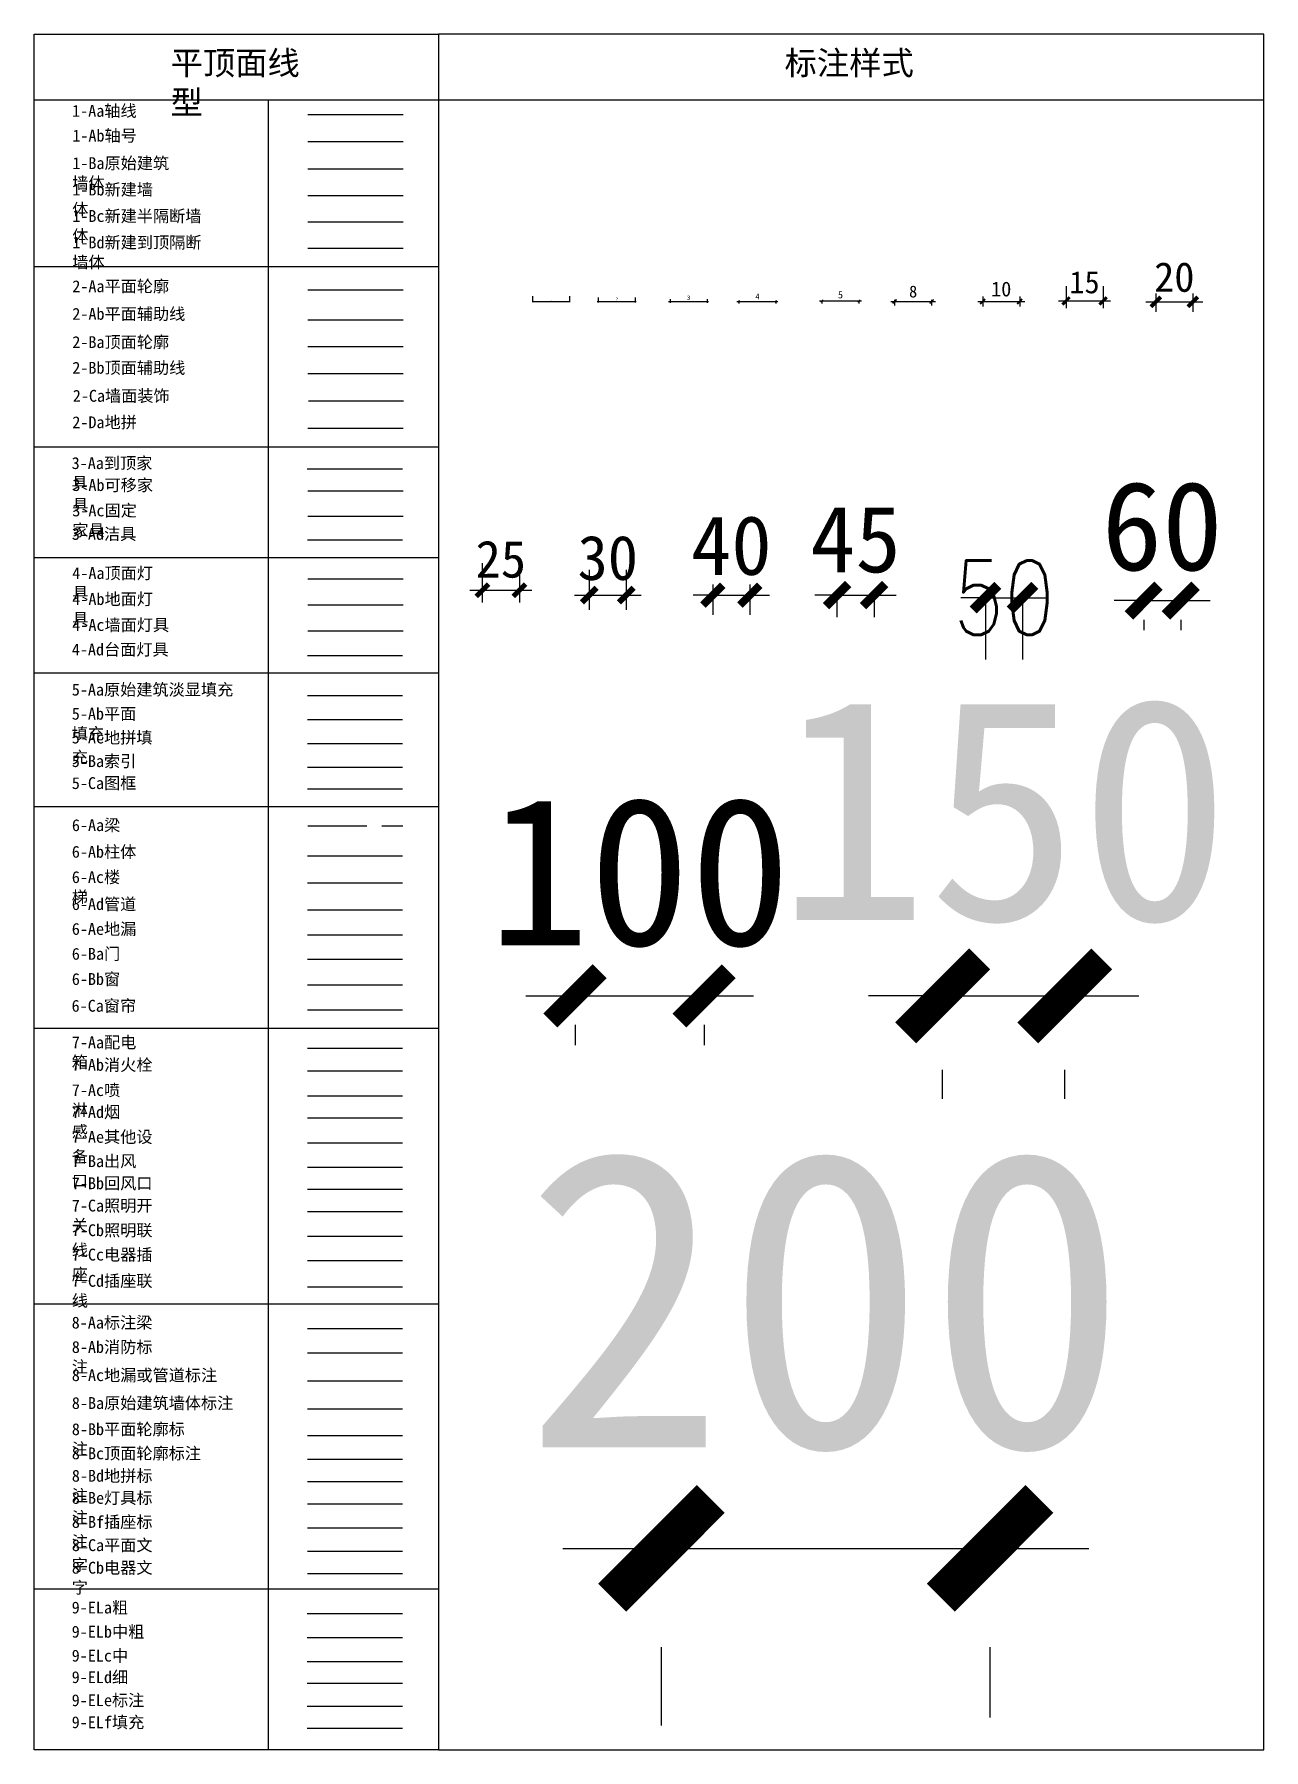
# Model space of a CAD drawing. Header units: millimetres. Extents: x -150677 to 588340, y -254013 to 149700.
# Drawn here: x -29338 to -26847, y 82669 to 86144 of the extents above; entities that cross this region are included whole.
import ezdxf

# ---------------------------------------------------------------- set-up
doc = ezdxf.new("R2010")
doc.units = ezdxf.units.MM
doc.header["$LTSCALE"] = 10
doc.header["$MEASUREMENT"] = 0
doc.linetypes.add('ACAD_ISO02W100', pattern=[15, 12, -3])
doc.linetypes.add('ACAD_ISO04W100', pattern=[30, 24, -3, 0, -3])
for name, color, linetype in [('1-Aa轴线', 240, 'ACAD_ISO04W100'), ('1-Ab轴号', 3, 'Continuous'), ('1-Ba原始建筑墙体', 2, 'Continuous'), ('1-Bb新建墙体', 7, 'Continuous'), ('1-Bc新建半隔断墙体', 132, 'Continuous'), ('1-Bd新建到顶隔断墙体', 134, 'Continuous'), ('2-Aa平面轮廓', 4, 'Continuous'), ('2-Ab平面辅助线', 8, 'Continuous'), ('2-Ba顶面轮廓', 4, 'Continuous'), ('2-Bb顶面辅助线', 8, 'Continuous'), ('2-Ca墙面装饰', 8, 'Continuous'), ('2-Da地拼', 4, 'Continuous'), ('3-Aa到顶家具', 82, 'Continuous'), ('3-Ab可移家具', 82, 'Continuous'), ('3-Ac固定家具', 120, 'Continuous'), ('3-Ad洁具', 5, 'Continuous'), ('4-Aa顶面灯具', 1, 'Continuous'), ('4-Ab地面灯具', 1, 'Continuous'), ('4-Ac墙面灯具', 1, 'Continuous'), ('4-Ad台面灯具', 1, 'Continuous'), ('5-Aa原始建筑淡显填充', 251, 'Continuous'), ('5-Ab平面填充', 8, 'Continuous'), ('5-Ac地拼填充', 8, 'Continuous'), ('5-Ba索引', 1, 'Continuous'), ('5-Ca图框', 5, 'Continuous'), ('6-Aa梁', 8, 'ACAD_ISO02W100'), ('6-Ab柱体', 6, 'Continuous'), ('6-Ac楼梯', 122, 'Continuous'), ('6-Ad管道', 1, 'Continuous'), ('6-Ae地漏', 5, 'Continuous'), ('6-Ba门', 136, 'Continuous'), ('6-Bb窗', 5, 'Continuous'), ('6-Ca窗帘', 8, 'Continuous'), ('7-Aa配电箱', 1, 'Continuous'), ('7-Ab消火栓', 1, 'Continuous'), ('7-Ac喷淋', 1, 'Continuous'), ('7-Ad烟感', 1, 'Continuous'), ('7-Ae其他设备', 1, 'Continuous'), ('7-Ba出风口', 82, 'Continuous'), ('7-Bb回风口', 82, 'Continuous'), ('7-Ca照明开关', 1, 'Continuous'), ('7-Cb照明联线', 6, 'Continuous'), ('7-Cc电器插座', 1, 'Continuous'), ('7-Cd插座联线', 6, 'Continuous'), ('8-Aa标注梁', 96, 'Continuous'), ('8-Ab消防标注', 96, 'Continuous'), ('8-Ac地漏或管道标注', 96, 'Continuous'), ('8-Ba原始建筑墙体标注', 96, 'Continuous'), ('8-Bb平面轮廓标注', 96, 'Continuous'), ('8-Bc顶面轮廓标注', 96, 'Continuous'), ('8-Bd地拼标注', 96, 'Continuous'), ('8-Be灯具标注', 96, 'Continuous'), ('8-Bf插座标注', 96, 'Continuous'), ('8-Ca平面文字', 3, 'Continuous'), ('8-Cb电器文字', 3, 'Continuous'), ('9-ELa粗', 2, 'Continuous'), ('9-ELb中粗', 7, 'Continuous'), ('9-ELc中', 4, 'Continuous'), ('9-ELd细', 8, 'Continuous'), ('9-ELe标注', 96, 'Continuous'), ('9-ELf填充', 251, 'Continuous')]:
    doc.layers.add(name, color=color, linetype=linetype)
doc.styles.add('DIM_FONT', font='SIMPLEX.shx', dxfattribs={"width": 0.8})
doc.styles.get("Standard").update_dxf_attribs({"font": ''})
doc.styles.get('Standard').set_extended_font_data('SimSun')
doc.dimstyles.new('DIMN1', dxfattribs={"dimscale": 0.01, "dimtxt": 300, "dimasz": 100, "dimexe": 100, "dimexo": 300, "dimgap": 100, "dimtad": 1, "dimdec": 0, "dimtxsty": 'Standard', "dimblk": 'ARCHTICK', "dimcen": 2.5, "dimdle": 100, "dimclrd": 8, "dimclre": 8, "dimclrt": 96, "dimadec": 0, "dimazin": 0, "dimtfac": 1, "dimtdec": 0, "dimtmove": 0, "dimatfit": 3, "dimldrblk": 'DOT', "dimfxl": 100, "dimarcsym": 0})
doc.dimstyles.new('DIMN10', dxfattribs={"dimscale": 0.1, "dimtxt": 300, "dimasz": 100, "dimexe": 100, "dimexo": 300, "dimgap": 100, "dimtad": 1, "dimdec": 0, "dimtxsty": 'Standard', "dimblk": 'ARCHTICK', "dimcen": 2.5, "dimdle": 100, "dimclrd": 8, "dimclre": 8, "dimclrt": 96, "dimadec": 0, "dimazin": 0, "dimtfac": 1, "dimtdec": 0, "dimtmove": 0, "dimatfit": 3, "dimldrblk": 'DOT', "dimfxl": 100, "dimarcsym": 0})
doc.dimstyles.new('DIMN100', dxfattribs={"dimtxt": 300, "dimasz": 100, "dimexe": 100, "dimexo": 300, "dimgap": 100, "dimtad": 1, "dimdec": 0, "dimtxsty": 'Standard', "dimblk": 'ARCHTICK', "dimcen": 2.5, "dimdle": 100, "dimclrd": 8, "dimclre": 8, "dimclrt": 96, "dimadec": 0, "dimazin": 0, "dimtfac": 1, "dimtdec": 0, "dimtmove": 0, "dimatfit": 3, "dimldrblk": 'DOT', "dimfxl": 100, "dimarcsym": 0})
doc.dimstyles.new('DIMN15', dxfattribs={"dimscale": 0.15, "dimtxt": 300, "dimasz": 100, "dimexe": 100, "dimexo": 300, "dimgap": 100, "dimtad": 1, "dimdec": 0, "dimtxsty": 'Standard', "dimblk": 'ARCHTICK', "dimcen": 2.5, "dimdle": 100, "dimclrd": 8, "dimclre": 8, "dimclrt": 96, "dimadec": 0, "dimazin": 0, "dimtfac": 1, "dimtdec": 0, "dimtmove": 0, "dimatfit": 3, "dimldrblk": 'DOT', "dimfxl": 100, "dimarcsym": 0})
doc.dimstyles.new('DIMN150', dxfattribs={"dimscale": 1.5, "dimtxt": 300, "dimasz": 100, "dimexe": 100, "dimexo": 300, "dimgap": 100, "dimtad": 1, "dimdec": 0, "dimtxsty": 'Standard', "dimblk": 'ARCHTICK', "dimcen": 2.5, "dimdle": 100, "dimclrd": 8, "dimclre": 8, "dimclrt": 96, "dimadec": 0, "dimazin": 0, "dimtfac": 1, "dimtdec": 0, "dimtmove": 0, "dimatfit": 3, "dimldrblk": 'DOT', "dimfxl": 100, "dimarcsym": 0})
doc.dimstyles.new('DIMN2', dxfattribs={"dimscale": 0.02, "dimtxt": 300, "dimasz": 100, "dimexe": 100, "dimexo": 300, "dimgap": 100, "dimtad": 1, "dimdec": 0, "dimtxsty": 'Standard', "dimblk": 'ARCHTICK', "dimcen": 2.5, "dimdle": 100, "dimclrd": 8, "dimclre": 8, "dimclrt": 96, "dimadec": 0, "dimazin": 0, "dimtfac": 1, "dimtdec": 0, "dimtmove": 0, "dimatfit": 3, "dimldrblk": 'DOT', "dimfxl": 100, "dimarcsym": 0})
doc.dimstyles.new('DIMN20', dxfattribs={"dimscale": 0.2, "dimtxt": 300, "dimasz": 100, "dimexe": 100, "dimexo": 300, "dimgap": 100, "dimtad": 1, "dimdec": 0, "dimtxsty": 'Standard', "dimblk": 'ARCHTICK', "dimcen": 2.5, "dimdle": 100, "dimclrd": 8, "dimclre": 8, "dimclrt": 96, "dimadec": 0, "dimazin": 0, "dimtfac": 1, "dimtdec": 0, "dimtmove": 0, "dimatfit": 3, "dimldrblk": 'DOT', "dimfxl": 100, "dimarcsym": 0})
doc.dimstyles.new('DIMN200', dxfattribs={"dimscale": 2, "dimtxt": 300, "dimasz": 100, "dimexe": 100, "dimexo": 300, "dimgap": 100, "dimtad": 1, "dimdec": 0, "dimtxsty": 'Standard', "dimblk": 'ARCHTICK', "dimcen": 2.5, "dimdle": 100, "dimclrd": 8, "dimclre": 8, "dimclrt": 96, "dimadec": 0, "dimazin": 0, "dimtfac": 1, "dimtdec": 0, "dimtmove": 0, "dimatfit": 3, "dimldrblk": 'DOT', "dimfxl": 100, "dimarcsym": 0})
doc.dimstyles.new('DIMN25', dxfattribs={"dimscale": 0.25, "dimtxt": 300, "dimasz": 100, "dimexe": 100, "dimexo": 300, "dimgap": 100, "dimtad": 1, "dimdec": 0, "dimtxsty": 'Standard', "dimblk": 'ARCHTICK', "dimcen": 2.5, "dimdle": 100, "dimclrd": 8, "dimclre": 8, "dimclrt": 96, "dimadec": 0, "dimazin": 0, "dimtfac": 1, "dimtdec": 0, "dimtmove": 0, "dimatfit": 3, "dimldrblk": 'DOT', "dimfxl": 100, "dimarcsym": 0})
doc.dimstyles.new('DIMN3', dxfattribs={"dimscale": 0.03, "dimtxt": 300, "dimasz": 100, "dimexe": 100, "dimexo": 300, "dimgap": 100, "dimtad": 1, "dimdec": 0, "dimtxsty": 'Standard', "dimblk": 'ARCHTICK', "dimcen": 2.5, "dimdle": 100, "dimclrd": 8, "dimclre": 8, "dimclrt": 96, "dimadec": 0, "dimazin": 0, "dimtfac": 1, "dimtdec": 0, "dimtmove": 0, "dimatfit": 3, "dimldrblk": 'DOT', "dimfxl": 100, "dimarcsym": 0})
doc.dimstyles.new('DIMN30', dxfattribs={"dimscale": 0.3, "dimtxt": 300, "dimasz": 100, "dimexe": 100, "dimexo": 300, "dimgap": 100, "dimtad": 1, "dimdec": 0, "dimtxsty": 'Standard', "dimblk": 'ARCHTICK', "dimcen": 2.5, "dimdle": 100, "dimclrd": 8, "dimclre": 8, "dimclrt": 96, "dimadec": 0, "dimazin": 0, "dimtfac": 1, "dimtdec": 0, "dimtmove": 0, "dimatfit": 3, "dimldrblk": 'DOT', "dimfxl": 100, "dimarcsym": 0})
doc.dimstyles.new('DIMN4', dxfattribs={"dimscale": 0.04, "dimtxt": 300, "dimasz": 100, "dimexe": 100, "dimexo": 300, "dimgap": 100, "dimtad": 1, "dimdec": 0, "dimtxsty": 'Standard', "dimblk": 'ARCHTICK', "dimcen": 2.5, "dimdle": 100, "dimclrd": 8, "dimclre": 8, "dimclrt": 96, "dimadec": 0, "dimazin": 0, "dimtfac": 1, "dimtdec": 0, "dimtmove": 0, "dimatfit": 3, "dimldrblk": 'DOT', "dimfxl": 100, "dimarcsym": 0})
doc.dimstyles.new('DIMN40', dxfattribs={"dimscale": 0.4, "dimtxt": 300, "dimasz": 100, "dimexe": 100, "dimexo": 300, "dimgap": 100, "dimtad": 1, "dimdec": 0, "dimtxsty": 'Standard', "dimblk": 'ARCHTICK', "dimcen": 2.5, "dimdle": 100, "dimclrd": 8, "dimclre": 8, "dimclrt": 96, "dimadec": 0, "dimazin": 0, "dimtfac": 1, "dimtdec": 0, "dimtmove": 0, "dimatfit": 3, "dimldrblk": 'DOT', "dimfxl": 100, "dimarcsym": 0})
doc.dimstyles.new('DIMN45', dxfattribs={"dimscale": 0.45, "dimtxt": 300, "dimasz": 100, "dimexe": 100, "dimexo": 300, "dimgap": 100, "dimtad": 1, "dimdec": 0, "dimtxsty": 'Standard', "dimblk": 'ARCHTICK', "dimcen": 2.5, "dimdle": 100, "dimclrd": 8, "dimclre": 8, "dimclrt": 96, "dimadec": 0, "dimazin": 0, "dimtfac": 1, "dimtdec": 0, "dimtmove": 0, "dimatfit": 3, "dimldrblk": 'DOT', "dimfxl": 100, "dimarcsym": 0})
doc.dimstyles.new('DIMN5', dxfattribs={"dimscale": 0.05, "dimtxt": 300, "dimasz": 100, "dimexe": 100, "dimexo": 300, "dimgap": 100, "dimtad": 1, "dimdec": 0, "dimtxsty": 'Standard', "dimblk": 'ARCHTICK', "dimcen": 2.5, "dimdle": 100, "dimclrd": 8, "dimclre": 8, "dimclrt": 96, "dimadec": 0, "dimazin": 0, "dimtfac": 1, "dimtdec": 0, "dimtmove": 0, "dimatfit": 3, "dimldrblk": 'DOT', "dimfxl": 100, "dimarcsym": 0})
doc.dimstyles.new('DIMN50', dxfattribs={"dimscale": 0.5, "dimtxt": 300, "dimasz": 100, "dimexe": 250, "dimexo": 300, "dimgap": 150, "dimtad": 1, "dimdec": 0, "dimzin": 0, "dimdsep": 46, "dimtxsty": 'DIM_FONT', "dimblk": 'ARCHTICK', "dimcen": 0.09, "dimclrd": 8, "dimclre": 8, "dimclrt": 256, "dimazin": 2, "dimtfac": 1, "dimtdec": 0, "dimtix": 1, "dimtmove": 2, "dimatfit": 3, "dimfxl": 1, "dimtolj": 1, "dimtzin": 0, "dimarcsym": 0})
doc.dimstyles.new('DIMN60', dxfattribs={"dimscale": 0.6, "dimtxt": 300, "dimasz": 100, "dimexe": 100, "dimexo": 300, "dimgap": 100, "dimtad": 1, "dimdec": 0, "dimtxsty": 'Standard', "dimblk": 'ARCHTICK', "dimcen": 2.5, "dimdle": 100, "dimclrd": 8, "dimclre": 8, "dimclrt": 96, "dimadec": 0, "dimazin": 0, "dimtfac": 1, "dimtdec": 0, "dimtmove": 0, "dimatfit": 3, "dimldrblk": 'DOT', "dimfxl": 100, "dimarcsym": 0})
doc.dimstyles.new('DIMN8', dxfattribs={"dimscale": 0.08, "dimtxt": 300, "dimasz": 100, "dimexe": 100, "dimexo": 300, "dimgap": 100, "dimtad": 1, "dimdec": 0, "dimtxsty": 'Standard', "dimblk": 'ARCHTICK', "dimcen": 2.5, "dimdle": 100, "dimclrd": 8, "dimclre": 8, "dimclrt": 96, "dimadec": 0, "dimazin": 0, "dimtfac": 1, "dimtdec": 0, "dimtmove": 0, "dimatfit": 3, "dimldrblk": 'DOT', "dimfxl": 100, "dimarcsym": 0})

msp = doc.modelspace()

# ---------------------------------------------------------------- texts
at = {"layer": '1-Aa轴线', "insert": (-29261.4, 86001.2), "char_height": 24, "width": 246.652, "attachment_point": 1}
msp.add_mtext('1-Aa轴线', dxfattribs=at)
at = {"layer": '1-Ab轴号', "insert": (-29261, 85951), "char_height": 24, "width": 217.491, "attachment_point": 1}
msp.add_mtext('1-Ab轴号', dxfattribs=at)
at = {"layer": '1-Ba原始建筑墙体', "insert": (-29261, 85895.2), "char_height": 24, "width": 225.859, "attachment_point": 1}
msp.add_mtext('1-Ba原始建筑墙体', dxfattribs=at)
at = {"layer": '1-Bb新建墙体', "insert": (-29261, 85841.7), "char_height": 24, "width": 174.371, "attachment_point": 1}
msp.add_mtext('1-Bb新建墙体', dxfattribs=at)
at = {"layer": '1-Bc新建半隔断墙体', "insert": (-29261, 85788.1), "char_height": 24, "width": 275.266, "attachment_point": 1}
msp.add_mtext('1-Bc新建半隔断墙体', dxfattribs=at)
at = {"layer": '1-Bd新建到顶隔断墙体', "insert": (-29261, 85734.6), "char_height": 24, "width": 282.562, "attachment_point": 1}
msp.add_mtext('1-Bd新建到顶隔断墙体', dxfattribs=at)
at = {"layer": '2-Aa平面轮廓', "insert": (-29261, 85645.8), "char_height": 24, "width": 471.383, "attachment_point": 1}
msp.add_mtext('2-Aa平面轮廓', dxfattribs=at)
at = {"layer": '2-Ab平面辅助线', "insert": (-29261, 85589.9), "char_height": 24, "width": 217.491, "attachment_point": 1}
msp.add_mtext('2-Ab平面辅助线', dxfattribs=at)
at = {"layer": '2-Ba顶面轮廓', "insert": (-29261, 85532.7), "char_height": 24, "width": 471.383, "attachment_point": 1}
msp.add_mtext('2-Ba顶面轮廓', dxfattribs=at)
at = {"layer": '2-Bb顶面辅助线', "insert": (-29261, 85480.7), "char_height": 24, "width": 217.491, "attachment_point": 1}
msp.add_mtext('2-Bb顶面辅助线', dxfattribs=at)
at = {"layer": '2-Ca墙面装饰', "insert": (-29260, 85423.9), "char_height": 24, "width": 194.698, "attachment_point": 1}
msp.add_mtext('2-Ca墙面装饰', dxfattribs=at)
at = {"layer": '2-Da地拼', "insert": (-29261, 85370.3), "char_height": 24, "width": 217.491, "attachment_point": 1}
msp.add_mtext('2-Da地拼', dxfattribs=at)
at = {"layer": '3-Aa到顶家具', "insert": (-29262.3, 85287.6), "char_height": 24, "width": 170.686, "attachment_point": 1}
msp.add_mtext('3-Aa到顶家具', dxfattribs=at)
at = {"layer": '3-Ab可移家具', "insert": (-29261, 85243.1), "char_height": 24, "width": 165.301, "attachment_point": 1}
msp.add_mtext('3-Ab可移家具', dxfattribs=at)
at = {"layer": '3-Ac固定家具', "insert": (-29261, 85191.7), "char_height": 24, "width": 161.311, "attachment_point": 1}
msp.add_mtext('3-Ac固定家具', dxfattribs=at)
at = {"layer": '3-Ad洁具', "insert": (-29262, 85144.2), "char_height": 24, "width": 161.311, "attachment_point": 1}
msp.add_mtext('3-Ad洁具', dxfattribs=at)
at = {"layer": '4-Aa顶面灯具', "insert": (-29261, 85064.8), "char_height": 24, "width": 164.834, "attachment_point": 1}
msp.add_mtext('4-Aa顶面灯具', dxfattribs=at)
at = {"layer": '4-Ab地面灯具', "insert": (-29261, 85012.2), "char_height": 24, "width": 170.517, "attachment_point": 1}
msp.add_mtext('4-Ab地面灯具', dxfattribs=at)
at = {"layer": '4-Ac墙面灯具', "insert": (-29261, 84959.7), "char_height": 24, "width": 234.319, "attachment_point": 1}
msp.add_mtext('4-Ac墙面灯具', dxfattribs=at)
at = {"layer": '4-Ad台面灯具', "insert": (-29262, 84910), "char_height": 24, "width": 234.319, "attachment_point": 1}
msp.add_mtext('4-Ad台面灯具', dxfattribs=at)
at = {"layer": '5-Aa原始建筑淡显填充', "insert": (-29262, 84828.7), "char_height": 24, "width": 334.366, "attachment_point": 1}
msp.add_mtext('5-Aa原始建筑淡显填充', dxfattribs=at)
at = {"layer": '5-Ab平面填充', "insert": (-29262, 84779.9), "char_height": 24, "width": 161.826, "attachment_point": 1}
msp.add_mtext('5-Ab平面填充', dxfattribs=at)
at = {"layer": '5-Ac地拼填充', "insert": (-29262, 84731.7), "char_height": 24, "width": 163.424, "attachment_point": 1}
msp.add_mtext('5-Ac地拼填充', dxfattribs=at)
at = {"layer": '5-Ba索引', "insert": (-29262, 84683.9), "char_height": 24, "width": 150.537, "attachment_point": 1}
msp.add_mtext('5-Ba索引', dxfattribs=at)
at = {"layer": '5-Ca图框', "insert": (-29262, 84639.4), "char_height": 24, "width": 150.537, "attachment_point": 1}
msp.add_mtext('5-Ca图框', dxfattribs=at)
at = {"layer": '6-Aa梁', "insert": (-29261.8, 84554.2), "char_height": 24, "width": 246.652, "attachment_point": 1}
msp.add_mtext('6-Aa梁', dxfattribs=at)
at = {"layer": '6-Ab柱体', "insert": (-29262, 84500.3), "char_height": 24, "width": 217.491, "attachment_point": 1}
msp.add_mtext('6-Ab柱体', dxfattribs=at)
at = {"layer": '6-Ac楼梯', "insert": (-29262, 84449), "char_height": 24, "width": 115.881, "attachment_point": 1}
msp.add_mtext('6-Ac楼梯', dxfattribs=at)
at = {"layer": '6-Ad管道', "insert": (-29262, 84394.3), "char_height": 24, "width": 150.537, "attachment_point": 1}
msp.add_mtext('6-Ad管道', dxfattribs=at)
at = {"layer": '6-Ae地漏', "insert": (-29262, 84344), "char_height": 24, "width": 150.537, "attachment_point": 1}
msp.add_mtext('6-Ae地漏', dxfattribs=at)
at = {"layer": '6-Ba门', "insert": (-29262, 84293.6), "char_height": 24, "width": 150.537, "attachment_point": 1}
msp.add_mtext('6-Ba门', dxfattribs=at)
at = {"layer": '6-Bb窗', "insert": (-29262, 84242.5), "char_height": 24, "width": 100.067, "attachment_point": 1}
msp.add_mtext('6-Bb窗', dxfattribs=at)
at = {"layer": '6-Ca窗帘', "insert": (-29262.4, 84188.3), "char_height": 24, "width": 246.652, "attachment_point": 1}
msp.add_mtext('6-Ca窗帘', dxfattribs=at)
at = {"layer": '7-Aa配电箱', "insert": (-29262, 84114.2), "char_height": 24, "width": 153.13, "attachment_point": 1}
msp.add_mtext('7-Aa配电箱', dxfattribs=at)
at = {"layer": '7-Ab消火栓', "insert": (-29262, 84068.7), "char_height": 24, "width": 169.145, "attachment_point": 1}
msp.add_mtext('7-Ab消火栓', dxfattribs=at)
at = {"layer": '7-Ac喷淋', "insert": (-29262, 84017.5), "char_height": 24, "width": 120.238, "attachment_point": 1}
msp.add_mtext('7-Ac喷淋', dxfattribs=at)
at = {"layer": '7-Ad烟感', "insert": (-29262, 83973.2), "char_height": 24, "width": 120.238, "attachment_point": 1}
msp.add_mtext('7-Ad烟感', dxfattribs=at)
at = {"layer": '7-Ae其他设备', "insert": (-29262, 83922.8), "char_height": 24, "width": 169.145, "attachment_point": 1}
msp.add_mtext('7-Ae其他设备', dxfattribs=at)
at = {"layer": '7-Ba出风口', "insert": (-29262, 83873.6), "char_height": 24, "width": 149.201, "attachment_point": 1}
msp.add_mtext('7-Ba出风口', dxfattribs=at)
at = {"layer": '7-Bb回风口', "insert": (-29262, 83828.8), "char_height": 24, "width": 191.899, "attachment_point": 1}
msp.add_mtext('7-Bb回风口', dxfattribs=at)
at = {"layer": '7-Ca照明开关', "insert": (-29262, 83783.6), "char_height": 24, "width": 169.145, "attachment_point": 1}
msp.add_mtext('7-Ca照明开关', dxfattribs=at)
at = {"layer": '7-Cb照明联线', "insert": (-29262, 83733.7), "char_height": 24, "width": 169.145, "attachment_point": 1}
msp.add_mtext('7-Cb照明联线', dxfattribs=at)
at = {"layer": '7-Cc电器插座', "insert": (-29262, 83684.3), "char_height": 24, "width": 164.272, "attachment_point": 1}
msp.add_mtext('7-Cc电器插座', dxfattribs=at)
at = {"layer": '7-Cd插座联线', "insert": (-29262, 83631.1), "char_height": 24, "width": 169.145, "attachment_point": 1}
msp.add_mtext('7-Cd插座联线', dxfattribs=at)
at = {"layer": '8-Aa标注梁', "insert": (-29262.2, 83546.6), "char_height": 24, "width": 217.491, "attachment_point": 1}
msp.add_mtext('8-Aa标注梁', dxfattribs=at)
at = {"layer": '8-Ab消防标注', "insert": (-29262, 83497.1), "char_height": 24, "width": 169.202, "attachment_point": 1}
msp.add_mtext('8-Ab消防标注', dxfattribs=at)
at = {"layer": '8-Ac地漏或管道标注', "insert": (-29261.9, 83440.1), "char_height": 24, "width": 298.652, "attachment_point": 1}
msp.add_mtext('8-Ac地漏或管道标注', dxfattribs=at)
at = {"layer": '8-Ba原始建筑墙体标注', "insert": (-29261.9, 83383.6), "char_height": 24, "width": 316.34, "attachment_point": 1}
msp.add_mtext('8-Ba原始建筑墙体标注', dxfattribs=at)
at = {"layer": '8-Bb平面轮廓标注', "insert": (-29261.9, 83330.6), "char_height": 24, "width": 237.655, "attachment_point": 1}
msp.add_mtext('8-Bb平面轮廓标注', dxfattribs=at)
at = {"layer": '8-Bc顶面轮廓标注', "insert": (-29261.9, 83281.7), "char_height": 24, "width": 266.378, "attachment_point": 1}
msp.add_mtext('8-Bc顶面轮廓标注', dxfattribs=at)
at = {"layer": '8-Bd地拼标注', "insert": (-29261.9, 83236.3), "char_height": 24, "width": 165.613, "attachment_point": 1}
msp.add_mtext('8-Bd地拼标注', dxfattribs=at)
at = {"layer": '8-Be灯具标注', "insert": (-29261.9, 83191.5), "char_height": 24, "width": 164.895, "attachment_point": 1}
msp.add_mtext('8-Be灯具标注', dxfattribs=at)
at = {"layer": '8-Bf插座标注', "insert": (-29261.9, 83142.8), "char_height": 24, "width": 167.408, "attachment_point": 1}
msp.add_mtext('8-Bf插座标注', dxfattribs=at)
at = {"layer": '8-Ca平面文字', "insert": (-29261.9, 83050), "char_height": 24, "width": 173.715, "attachment_point": 1}
msp.add_mtext('8-Cb电器文字', dxfattribs=at)
at = {"layer": '8-Cb电器文字', "attachment_point": 1}
for s, insert, char_height, width in [('平顶面线型', (-29061.9, 86110.2), 48, 301.074), ('标注样式', (-27817.6, 86110.2), 48, 301.074), ('8-Ca平面文字', (-29261.9, 83095.7), 24, 167.637)]:
    msp.add_mtext(s, dxfattribs=dict(at, insert=insert, char_height=char_height, width=width))
at = {"layer": '9-ELa粗', "insert": (-29262.2, 82969.4), "char_height": 24, "width": 167.637, "attachment_point": 1}
msp.add_mtext('9-ELa粗', dxfattribs=at)
at = {"layer": '9-ELb中粗', "insert": (-29262.2, 82920.4), "char_height": 24, "width": 167.637, "attachment_point": 1}
msp.add_mtext('9-ELb中粗', dxfattribs=at)
at = {"layer": '9-ELc中', "insert": (-29262.2, 82871.9), "char_height": 24, "width": 167.637, "attachment_point": 1}
msp.add_mtext('9-ELc中', dxfattribs=at)
at = {"layer": '9-ELd细', "insert": (-29262.2, 82828.3), "char_height": 24, "width": 167.637, "attachment_point": 1}
msp.add_mtext('9-ELd细', dxfattribs=at)
at = {"layer": '9-ELe标注', "insert": (-29262.2, 82781.6), "char_height": 24, "width": 167.637, "attachment_point": 1}
msp.add_mtext('9-ELe标注', dxfattribs=at)
at = {"layer": '9-ELf填充', "insert": (-29262.2, 82737), "char_height": 24, "width": 167.637, "attachment_point": 1}
msp.add_mtext('9-ELf填充', dxfattribs=at)

# ---------------------------------------------------------------- blocks, each defined once
blk = doc.blocks.new('_ArchTick')
at = {"color": 0, "linetype": 'ByBlock', "const_width": 0.4}
blk.add_lwpolyline([(-0.5, -0.5), (0.5, 0.5)], dxfattribs=at)
blk = doc.blocks.new('*D776')
at = {"color": 8, "lineweight": -2, "transparency": 16777216}
for p, q in [((-28329.4, 85603), (-28252.4, 85603)), ((-28328.4, 85613.8), (-28328.4, 85602)), ((-28253.4, 85613.8), (-28253.4, 85602))]:
    blk.add_line(p, q, dxfattribs=at)
at = {"layer": 'Defpoints', "color": 0, "transparency": 16777216}
for p in [(-28328.4, 85616.8), (-28253.4, 85616.8), (-28253.4, 85603)]:
    blk.add_point(p, dxfattribs=at)
at = {"color": 8, "lineweight": -2, "transparency": 16777216, "rotation": 180}
blk.add_blockref('_ArchTick', (-28328.4, 85603), dxfattribs=at)
at = {"color": 8, "lineweight": -2, "transparency": 16777216}
blk.add_blockref('_ArchTick', (-28253.4, 85603), dxfattribs=at)
at = {"color": 96, "transparency": 16777216, "insert": (-28290.9, 85605.5), "char_height": 3, "attachment_point": 5}
blk.add_mtext('1', dxfattribs=at)
blk = doc.blocks.new('_DOT')
at = {"color": 0, "linetype": 'ByBlock'}
blk.add_line((-0.35, 0), (-1, 0), dxfattribs=at)
at = {"color": 0, "linetype": 'ByBlock', "const_width": 0.35}
blk.add_lwpolyline([(-0.175, 0, 1), (0.175, 0, 1)], format="xyb", close=True, dxfattribs=at)
blk = doc.blocks.new('*D777')
at = {"color": 8, "lineweight": -2, "transparency": 16777216}
for p, q in [((-28197.1, 85603), (-28118.1, 85603)), ((-28195.1, 85610.8), (-28195.1, 85601)), ((-28120.1, 85610.8), (-28120.1, 85601))]:
    blk.add_line(p, q, dxfattribs=at)
at = {"layer": 'Defpoints', "color": 0, "transparency": 16777216}
for p in [(-28195.1, 85616.8), (-28120.1, 85616.8), (-28120.1, 85603)]:
    blk.add_point(p, dxfattribs=at)
at = {"color": 8, "lineweight": -2, "transparency": 16777216, "xscale": 2, "yscale": 2, "zscale": 2, "rotation": 180}
blk.add_blockref('_ArchTick', (-28195.1, 85603), dxfattribs=at)
at = {"color": 8, "lineweight": -2, "transparency": 16777216, "xscale": 2, "yscale": 2, "zscale": 2}
blk.add_blockref('_ArchTick', (-28120.1, 85603), dxfattribs=at)
at = {"color": 96, "transparency": 16777216, "insert": (-28157.6, 85608), "char_height": 6, "attachment_point": 5}
blk.add_mtext('2', dxfattribs=at)
blk = doc.blocks.new('*D778')
at = {"color": 8, "lineweight": -2, "transparency": 16777216}
for p, q in [((-28052.6, 85603), (-27971.6, 85603)), ((-28049.6, 85607.8), (-28049.6, 85600)), ((-27974.6, 85607.8), (-27974.6, 85600))]:
    blk.add_line(p, q, dxfattribs=at)
at = {"layer": 'Defpoints', "color": 0, "transparency": 16777216}
for p in [(-28049.6, 85616.8), (-27974.6, 85616.8), (-27974.6, 85603)]:
    blk.add_point(p, dxfattribs=at)
at = {"color": 8, "lineweight": -2, "transparency": 16777216, "xscale": 3, "yscale": 3, "zscale": 3, "rotation": 180}
blk.add_blockref('_ArchTick', (-28049.6, 85603), dxfattribs=at)
at = {"color": 8, "lineweight": -2, "transparency": 16777216, "xscale": 3, "yscale": 3, "zscale": 3}
blk.add_blockref('_ArchTick', (-27974.6, 85603), dxfattribs=at)
at = {"color": 96, "transparency": 16777216, "insert": (-28012.1, 85610.5), "char_height": 9, "attachment_point": 5}
blk.add_mtext('3', dxfattribs=at)
blk = doc.blocks.new('*D779')
at = {"color": 8, "lineweight": -2, "transparency": 16777216}
for p, q in [((-27914.1, 85603), (-27831.1, 85603)), ((-27910.1, 85604.8), (-27910.1, 85599)), ((-27835.1, 85604.8), (-27835.1, 85599))]:
    blk.add_line(p, q, dxfattribs=at)
at = {"layer": 'Defpoints', "color": 0, "transparency": 16777216}
for p in [(-27910.1, 85616.8), (-27835.1, 85616.8), (-27835.1, 85603)]:
    blk.add_point(p, dxfattribs=at)
at = {"color": 8, "lineweight": -2, "transparency": 16777216, "xscale": 4, "yscale": 4, "zscale": 4, "rotation": 180}
blk.add_blockref('_ArchTick', (-27910.1, 85603), dxfattribs=at)
at = {"color": 8, "lineweight": -2, "transparency": 16777216, "xscale": 4, "yscale": 4, "zscale": 4}
blk.add_blockref('_ArchTick', (-27835.1, 85603), dxfattribs=at)
at = {"color": 96, "transparency": 16777216, "insert": (-27872.6, 85613), "char_height": 12, "attachment_point": 5}
blk.add_mtext('4', dxfattribs=at)
blk = doc.blocks.new('*D780')
at = {"color": 8, "lineweight": -2, "transparency": 16777216}
for p, q in [((-27746.9, 85604.1), (-27661.9, 85604.1)), ((-27741.9, 85603), (-27741.9, 85599.1)), ((-27666.9, 85603), (-27666.9, 85599.1))]:
    blk.add_line(p, q, dxfattribs=at)
at = {"layer": 'Defpoints', "color": 0, "transparency": 16777216}
for p in [(-27741.9, 85618), (-27666.9, 85618), (-27666.9, 85604.1)]:
    blk.add_point(p, dxfattribs=at)
at = {"color": 8, "lineweight": -2, "transparency": 16777216, "xscale": 5, "yscale": 5, "zscale": 5, "rotation": 180}
blk.add_blockref('_ArchTick', (-27741.9, 85604.1), dxfattribs=at)
at = {"color": 8, "lineweight": -2, "transparency": 16777216, "xscale": 5, "yscale": 5, "zscale": 5}
blk.add_blockref('_ArchTick', (-27666.9, 85604.1), dxfattribs=at)
at = {"color": 96, "transparency": 16777216, "insert": (-27704.4, 85616.6), "char_height": 15, "attachment_point": 5}
blk.add_mtext('5', dxfattribs=at)
blk = doc.blocks.new('*D781')
at = {"color": 8, "lineweight": -2, "transparency": 16777216}
for p, q in [((-27602.6, 85603), (-27511.6, 85603)), ((-27594.6, 85606), (-27594.6, 85595)), ((-27519.6, 85606), (-27519.6, 85595))]:
    blk.add_line(p, q, dxfattribs=at)
at = {"layer": 'Defpoints', "color": 0, "transparency": 16777216}
for p in [(-27594.6, 85630), (-27519.6, 85630), (-27519.6, 85603)]:
    blk.add_point(p, dxfattribs=at)
at = {"color": 8, "lineweight": -2, "transparency": 16777216, "xscale": 8, "yscale": 8, "zscale": 8, "rotation": 180}
blk.add_blockref('_ArchTick', (-27594.6, 85603), dxfattribs=at)
at = {"color": 8, "lineweight": -2, "transparency": 16777216, "xscale": 8, "yscale": 8, "zscale": 8}
blk.add_blockref('_ArchTick', (-27519.6, 85603), dxfattribs=at)
at = {"color": 96, "transparency": 16777216, "insert": (-27557.1, 85623), "char_height": 24, "attachment_point": 5}
blk.add_mtext('8', dxfattribs=at)
blk = doc.blocks.new('*D782')
at = {"color": 8, "lineweight": -2, "transparency": 16777216}
for p, q in [((-27426.2, 85603), (-27331.1, 85603)), ((-27416.2, 85613.3), (-27416.2, 85593)), ((-27341.1, 85613.3), (-27341.1, 85593))]:
    blk.add_line(p, q, dxfattribs=at)
at = {"layer": 'Defpoints', "color": 0, "transparency": 16777216}
for p in [(-27416.2, 85643.3), (-27341.1, 85643.3), (-27341.1, 85603)]:
    blk.add_point(p, dxfattribs=at)
at = {"color": 8, "lineweight": -2, "transparency": 16777216, "xscale": 10, "yscale": 10, "zscale": 10, "rotation": 180}
blk.add_blockref('_ArchTick', (-27416.2, 85603), dxfattribs=at)
at = {"color": 8, "lineweight": -2, "transparency": 16777216, "xscale": 10, "yscale": 10, "zscale": 10}
blk.add_blockref('_ArchTick', (-27341.1, 85603), dxfattribs=at)
at = {"color": 96, "transparency": 16777216, "insert": (-27378.6, 85628), "char_height": 30, "attachment_point": 5}
blk.add_mtext('10', dxfattribs=at)
blk = doc.blocks.new('*D783')
at = {"color": 8, "lineweight": -2, "transparency": 16777216}
for p, q in [((-27247.3, 85634.1), (-27247.3, 85589.2)), ((-27172.3, 85634.1), (-27172.3, 85589.2)), ((-27262.3, 85604.2), (-27157.3, 85604.2))]:
    blk.add_line(p, q, dxfattribs=at)
at = {"layer": 'Defpoints', "color": 0, "transparency": 16777216}
for p in [(-27247.3, 85679.1), (-27172.3, 85679.1), (-27172.3, 85604.2)]:
    blk.add_point(p, dxfattribs=at)
at = {"color": 8, "lineweight": -2, "transparency": 16777216, "xscale": 15, "yscale": 15, "zscale": 15, "rotation": 180}
blk.add_blockref('_ArchTick', (-27247.3, 85604.2), dxfattribs=at)
at = {"color": 8, "lineweight": -2, "transparency": 16777216, "xscale": 15, "yscale": 15, "zscale": 15}
blk.add_blockref('_ArchTick', (-27172.3, 85604.2), dxfattribs=at)
at = {"color": 96, "transparency": 16777216, "insert": (-27209.8, 85641.7), "char_height": 45, "attachment_point": 5}
blk.add_mtext('15', dxfattribs=at)
blk = doc.blocks.new('*D784')
at = {"color": 8, "lineweight": -2, "transparency": 16777216}
for p, q in [((-27065.4, 85619.1), (-27065.4, 85582.1)), ((-26990.4, 85619.1), (-26990.4, 85582.1)), ((-27085.4, 85602.1), (-26970.4, 85602.1))]:
    blk.add_line(p, q, dxfattribs=at)
at = {"layer": 'Defpoints', "color": 0, "transparency": 16777216}
for p in [(-27065.4, 85679.1), (-26990.4, 85679.1), (-26990.4, 85602.1)]:
    blk.add_point(p, dxfattribs=at)
at = {"color": 8, "lineweight": -2, "transparency": 16777216, "xscale": 20, "yscale": 20, "zscale": 20, "rotation": 180}
blk.add_blockref('_ArchTick', (-27065.4, 85602.1), dxfattribs=at)
at = {"color": 8, "lineweight": -2, "transparency": 16777216, "xscale": 20, "yscale": 20, "zscale": 20}
blk.add_blockref('_ArchTick', (-26990.4, 85602.1), dxfattribs=at)
at = {"color": 96, "transparency": 16777216, "insert": (-27027.9, 85652.1), "char_height": 60, "attachment_point": 5}
blk.add_mtext('20', dxfattribs=at)
blk = doc.blocks.new('*D785')
at = {"color": 8, "lineweight": -2, "transparency": 16777216}
for p, q in [((-28430.1, 85072.8), (-28430.1, 84993)), ((-28355.1, 85072.8), (-28355.1, 84993)), ((-28455.1, 85018), (-28330.1, 85018))]:
    blk.add_line(p, q, dxfattribs=at)
at = {"layer": 'Defpoints', "color": 0, "transparency": 16777216}
for p in [(-28430.1, 85147.8), (-28355.1, 85147.8), (-28355.1, 85018)]:
    blk.add_point(p, dxfattribs=at)
at = {"color": 8, "lineweight": -2, "transparency": 16777216, "xscale": 25, "yscale": 25, "zscale": 25, "rotation": 180}
blk.add_blockref('_ArchTick', (-28430.1, 85018), dxfattribs=at)
at = {"color": 8, "lineweight": -2, "transparency": 16777216, "xscale": 25, "yscale": 25, "zscale": 25}
blk.add_blockref('_ArchTick', (-28355.1, 85018), dxfattribs=at)
at = {"color": 96, "transparency": 16777216, "insert": (-28392.6, 85080.5), "char_height": 75, "attachment_point": 5}
blk.add_mtext('25', dxfattribs=at)
blk = doc.blocks.new('*D786')
at = {"color": 8, "lineweight": -2, "transparency": 16777216}
for p, q in [((-28213.4, 85059.5), (-28213.4, 84978.2)), ((-28138.4, 85059.5), (-28138.4, 84978.2)), ((-28243.4, 85008.2), (-28108.4, 85008.2))]:
    blk.add_line(p, q, dxfattribs=at)
at = {"layer": 'Defpoints', "color": 0, "transparency": 16777216}
for p in [(-28213.4, 85149.5), (-28138.4, 85149.5), (-28138.4, 85008.2)]:
    blk.add_point(p, dxfattribs=at)
at = {"color": 8, "lineweight": -2, "transparency": 16777216, "xscale": 30, "yscale": 30, "zscale": 30, "rotation": 180}
blk.add_blockref('_ArchTick', (-28213.4, 85008.2), dxfattribs=at)
at = {"color": 8, "lineweight": -2, "transparency": 16777216, "xscale": 30, "yscale": 30, "zscale": 30}
blk.add_blockref('_ArchTick', (-28138.4, 85008.2), dxfattribs=at)
at = {"color": 96, "transparency": 16777216, "insert": (-28175.9, 85083.2), "char_height": 90, "attachment_point": 5}
blk.add_mtext('30', dxfattribs=at)
blk = doc.blocks.new('*D787')
at = {"color": 8, "lineweight": -2, "transparency": 16777216}
for p, q in [((-27963, 85029.5), (-27963, 84968.2)), ((-27888, 85029.5), (-27888, 84968.2)), ((-27963, 85008.2), (-28003, 85008.2)), ((-27963, 85008.2), (-27888, 85008.2)), ((-27888, 85008.2), (-27848, 85008.2))]:
    blk.add_line(p, q, dxfattribs=at)
at = {"layer": 'Defpoints', "color": 0, "transparency": 16777216}
for p in [(-27963, 85149.5), (-27888, 85149.5), (-27888, 85008.2)]:
    blk.add_point(p, dxfattribs=at)
at = {"color": 8, "lineweight": -2, "transparency": 16777216, "xscale": 40, "yscale": 40, "zscale": 40}
blk.add_blockref('_ArchTick', (-27963, 85008.2), dxfattribs=at)
at = {"color": 8, "lineweight": -2, "transparency": 16777216, "xscale": 40, "yscale": 40, "zscale": 40, "rotation": 180}
blk.add_blockref('_ArchTick', (-27888, 85008.2), dxfattribs=at)
at = {"color": 96, "transparency": 16777216, "insert": (-27925.5, 85108.2), "char_height": 120, "attachment_point": 5}
blk.add_mtext('40', dxfattribs=at)
blk = doc.blocks.new('*D788')
at = {"color": 8, "lineweight": -2, "transparency": 16777216}
for p, q in [((-27711.4, 85008.2), (-27756.4, 85008.2)), ((-27711.4, 85014.5), (-27711.4, 84963.2)), ((-27711.4, 85008.2), (-27636.4, 85008.2)), ((-27636.4, 85014.5), (-27636.4, 84963.2)), ((-27636.4, 85008.2), (-27591.4, 85008.2))]:
    blk.add_line(p, q, dxfattribs=at)
at = {"layer": 'Defpoints', "color": 0, "transparency": 16777216}
for p in [(-27711.4, 85149.5), (-27636.4, 85149.5), (-27636.4, 85008.2)]:
    blk.add_point(p, dxfattribs=at)
at = {"color": 8, "lineweight": -2, "transparency": 16777216, "xscale": 45, "yscale": 45, "zscale": 45}
blk.add_blockref('_ArchTick', (-27711.4, 85008.2), dxfattribs=at)
at = {"color": 8, "lineweight": -2, "transparency": 16777216, "xscale": 45, "yscale": 45, "zscale": 45, "rotation": 180}
blk.add_blockref('_ArchTick', (-27636.4, 85008.2), dxfattribs=at)
at = {"color": 96, "transparency": 16777216, "insert": (-27673.9, 85120.7), "char_height": 135, "attachment_point": 5}
blk.add_mtext('45', dxfattribs=at)
blk = doc.blocks.new('*D789')
at = {"color": 8, "lineweight": -2, "transparency": 16777216}
for p, q in [((-27410.3, 85003), (-27460.3, 85003)), ((-27410.3, 85003), (-27335.3, 85003)), ((-27410.3, 84994.3), (-27410.3, 84878)), ((-27335.3, 85003), (-27285.3, 85003)), ((-27335.3, 84994.3), (-27335.3, 84878))]:
    blk.add_line(p, q, dxfattribs=at)
at = {"layer": 'Defpoints', "color": 0, "transparency": 16777216}
for p in [(-27410.3, 85144.3), (-27335.3, 85144.3), (-27335.3, 85003)]:
    blk.add_point(p, dxfattribs=at)
at = {"color": 8, "lineweight": -2, "transparency": 16777216, "xscale": 50, "yscale": 50, "zscale": 50}
blk.add_blockref('_ArchTick', (-27410.3, 85003), dxfattribs=at)
at = {"color": 8, "lineweight": -2, "transparency": 16777216, "xscale": 50, "yscale": 50, "zscale": 50, "rotation": 180}
blk.add_blockref('_ArchTick', (-27335.3, 85003), dxfattribs=at)
at = {"transparency": 16777216, "insert": (-27372.8, 85003), "char_height": 150, "attachment_point": 5, "style": 'DIM_FONT'}
blk.add_mtext('\\A1;50', dxfattribs=at)
blk = doc.blocks.new('*D790')
at = {"color": 8, "lineweight": -2, "transparency": 16777216}
for p, q in [((-27089.9, 84997.1), (-27149.9, 84997.1)), ((-27089.9, 84997.1), (-27014.9, 84997.1)), ((-27014.9, 84997.1), (-26954.9, 84997.1)), ((-27089.9, 84958.3), (-27089.9, 84937.1)), ((-27014.9, 84958.3), (-27014.9, 84937.1))]:
    blk.add_line(p, q, dxfattribs=at)
at = {"layer": 'Defpoints', "color": 0, "transparency": 16777216}
for p in [(-27089.9, 85138.3), (-27014.9, 85138.3), (-27014.9, 84997.1)]:
    blk.add_point(p, dxfattribs=at)
at = {"color": 8, "lineweight": -2, "transparency": 16777216, "xscale": 60, "yscale": 60, "zscale": 60}
blk.add_blockref('_ArchTick', (-27089.9, 84997.1), dxfattribs=at)
at = {"color": 8, "lineweight": -2, "transparency": 16777216, "xscale": 60, "yscale": 60, "zscale": 60, "rotation": 180}
blk.add_blockref('_ArchTick', (-27014.9, 84997.1), dxfattribs=at)
at = {"color": 96, "transparency": 16777216, "insert": (-27052.4, 85147.1), "char_height": 180, "attachment_point": 5}
blk.add_mtext('60', dxfattribs=at)
blk = doc.blocks.new('*D791')
at = {"color": 8, "lineweight": -2, "transparency": 16777216}
for p, q in [((-28342.2, 84196.4), (-27880.7, 84196.4)), ((-28242.2, 84137.7), (-28242.2, 84096.4)), ((-27980.7, 84137.7), (-27980.7, 84096.4))]:
    blk.add_line(p, q, dxfattribs=at)
at = {"layer": 'Defpoints', "color": 0, "transparency": 16777216}
for p in [(-28242.2, 84437.7), (-27980.7, 84437.7), (-27980.7, 84196.4)]:
    blk.add_point(p, dxfattribs=at)
at = {"color": 8, "lineweight": -2, "transparency": 16777216, "xscale": 100, "yscale": 100, "zscale": 100, "rotation": 180}
blk.add_blockref('_ArchTick', (-28242.2, 84196.4), dxfattribs=at)
at = {"color": 8, "lineweight": -2, "transparency": 16777216, "xscale": 100, "yscale": 100, "zscale": 100}
blk.add_blockref('_ArchTick', (-27980.7, 84196.4), dxfattribs=at)
at = {"color": 96, "transparency": 16777216, "insert": (-28111.5, 84446.4), "char_height": 300, "attachment_point": 5}
blk.add_mtext('100', dxfattribs=at)
blk = doc.blocks.new('*D792')
at = {"color": 8, "lineweight": -2, "transparency": 16777216}
for p, q in [((-27497.3, 84196.4), (-27647.3, 84196.4)), ((-27497.3, 84196.4), (-27249.8, 84196.4)), ((-27249.8, 84196.4), (-27099.8, 84196.4)), ((-27497.3, 83987.7), (-27497.3, 84046.4)), ((-27249.8, 83987.7), (-27249.8, 84046.4))]:
    blk.add_line(p, q, dxfattribs=at)
at = {"layer": 'Defpoints', "color": 0, "transparency": 16777216}
for p in [(-27497.3, 84437.7), (-27249.8, 84437.7), (-27249.8, 84196.4)]:
    blk.add_point(p, dxfattribs=at)
at = {"color": 8, "lineweight": -2, "transparency": 16777216, "xscale": 150, "yscale": 150, "zscale": 150}
blk.add_blockref('_ArchTick', (-27497.3, 84196.4), dxfattribs=at)
at = {"color": 8, "lineweight": -2, "transparency": 16777216, "xscale": 150, "yscale": 150, "zscale": 150, "rotation": 180}
blk.add_blockref('_ArchTick', (-27249.8, 84196.4), dxfattribs=at)
at = {"color": 96, "transparency": 16777216, "insert": (-27373.5, 84571.4), "char_height": 450, "attachment_point": 5}
blk.add_mtext('150', dxfattribs=at)
blk = doc.blocks.new('*D793')
at = {"color": 8, "lineweight": -2, "transparency": 16777216}
for p, q in [((-28267.2, 83077.3), (-27201.2, 83077.3)), ((-28067.2, 82718.5), (-28067.2, 82877.3)), ((-27401.2, 82734.8), (-27401.2, 82877.3))]:
    blk.add_line(p, q, dxfattribs=at)
at = {"layer": 'Defpoints', "color": 0, "transparency": 16777216}
for p in [(-27401.2, 83334.8), (-28067.2, 83318.5), (-27401.2, 83077.3)]:
    blk.add_point(p, dxfattribs=at)
at = {"color": 8, "lineweight": -2, "transparency": 16777216, "xscale": 200, "yscale": 200, "zscale": 200, "rotation": 180}
blk.add_blockref('_ArchTick', (-28067.2, 83077.3), dxfattribs=at)
at = {"color": 8, "lineweight": -2, "transparency": 16777216, "xscale": 200, "yscale": 200, "zscale": 200}
blk.add_blockref('_ArchTick', (-27401.2, 83077.3), dxfattribs=at)
at = {"color": 96, "transparency": 16777216, "insert": (-27734.2, 83577.3), "char_height": 600, "attachment_point": 5}
blk.add_mtext('200', dxfattribs=at)

# ---------------------------------------------------------------- dimensions: what is measured, and where the dimension line sits
for base, p1, p2, text, dimstyle, picture, middle in [((-26990.4, 85602.1), (-27065.4, 85679.1), (-26990.4, 85679.1), '20', 'DIMN20', '*D784', (-27027.9, 85602.1)), ((-27014.9, 84997.1), (-27089.9, 85138.3), (-27014.9, 85138.3), '60', 'DIMN60', '*D790', (-27052.4, 84997.1)), ((-27636.4, 85008.2), (-27711.4, 85149.5), (-27636.4, 85149.5), '45', 'DIMN45', '*D788', (-27673.9, 85008.2)), ((-27888, 85008.2), (-27963, 85149.5), (-27888, 85149.5), '40', 'DIMN40', '*D787', (-27925.5, 85008.2)), ((-28355.1, 85018), (-28430.1, 85147.8), (-28355.1, 85147.8), '25', 'DIMN25', '*D785', (-28392.6, 85018)), ((-28138.4, 85008.2), (-28213.4, 85149.5), (-28138.4, 85149.5), '30', 'DIMN30', '*D786', (-28175.9, 85008.2)), ((-27335.3, 85003), (-27410.3, 85144.3), (-27335.3, 85144.3), '50', 'DIMN50', '*D789', (-27372.8, 85003)), ((-27249.8, 84196.4), (-27497.3, 84437.7), (-27249.8, 84437.7), '150', 'DIMN150', '*D792', (-27373.5, 84196.4)), ((-27980.7, 84196.4), (-28242.2, 84437.7), (-27980.7, 84437.7), '100', 'DIMN100', '*D791', (-28111.5, 84196.4)), ((-27401.2, 83077.3), (-28067.2, 83318.5), (-27401.2, 83334.8), '200', 'DIMN200', '*D793', (-27734.2, 83077.3))]:
    dim = msp.add_linear_dim(base=base, p1=p1, p2=p2, text=text, dimstyle=dimstyle)
    dim.commit()
    dim.dimension.update_dxf_attribs({"geometry": picture, "text_midpoint": middle, "dimtype": 128})
for base, p1, p2, text, dimstyle, picture, middle in [((-27172.3, 85604.2), (-27247.3, 85679.1), (-27172.3, 85679.1), '15', 'DIMN15', '*D783', (-27209.8, 85641.7)), ((-27835.1, 85603), (-27910.1, 85616.8), (-27835.1, 85616.8), '4', 'DIMN4', '*D779', (-27872.6, 85613)), ((-27666.9, 85604.1), (-27741.9, 85618), (-27666.9, 85618), '5', 'DIMN5', '*D780', (-27704.4, 85616.6)), ((-27519.6, 85603), (-27594.6, 85630), (-27519.6, 85630), '8', 'DIMN8', '*D781', (-27557.1, 85623)), ((-27341.1, 85603), (-27416.2, 85643.3), (-27341.1, 85643.3), '10', 'DIMN10', '*D782', (-27378.6, 85628)), ((-28253.4, 85603), (-28328.4, 85616.8), (-28253.4, 85616.8), '1', 'DIMN1', '*D776', (-28290.9, 85605.5)), ((-28120.1, 85603), (-28195.1, 85616.8), (-28120.1, 85616.8), '2', 'DIMN2', '*D777', (-28157.6, 85608)), ((-27974.6, 85603), (-28049.6, 85616.8), (-27974.6, 85616.8), '3', 'DIMN3', '*D778', (-28012.1, 85610.5))]:
    dim = msp.add_linear_dim(base=base, p1=p1, p2=p2, text=text, dimstyle=dimstyle)
    dim.commit()
    dim.dimension.update_dxf_attribs({"geometry": picture, "text_midpoint": middle})

# ---------------------------------------------------------------- linework, layer by layer
for p, q in [((-29338, 86011.7), (-28519.2, 86011.7)), ((-28864.3, 86011.7), (-28864.3, 82669.4)), ((-28519.2, 86011.7), (-26846.7, 86011.7))]:
    msp.add_line(p, q)
at = {"color": 8}
for p, q in [((-29338, 85673.7), (-28519.2, 85673.7)), ((-29338, 85308.6), (-28519.2, 85308.6)), ((-29338, 85084.6), (-28519.2, 85084.6)), ((-29338, 84850.9), (-28519.2, 84850.9)), ((-29338, 84579.9), (-28519.2, 84579.9)), ((-29338, 84131.2), (-28519.2, 84131.2)), ((-29338, 83572.4), (-28519.2, 83572.4)), ((-29338, 82995), (-28519.2, 82995))]:
    msp.add_line(p, q, dxfattribs=at)
for points in [[(-29338, 86144.2), (-28519.2, 86144.2), (-28519.2, 82669.4), (-29338, 82669.4)], [(-26846.7, 86144.2), (-28519.2, 86144.2), (-28519.2, 82669.4), (-26846.7, 82669.4)]]:
    msp.add_lwpolyline(points, close=True)
at = {"layer": '1-Aa轴线'}
msp.add_line((-28783.5, 85981.8), (-28590.7, 85981.8), dxfattribs=at)
at = {"layer": '1-Ab轴号'}
msp.add_line((-28783.5, 85927.2), (-28590.7, 85927.2), dxfattribs=at)
at = {"layer": '1-Ba原始建筑墙体'}
msp.add_line((-28783.5, 85871.4), (-28590.7, 85871.4), dxfattribs=at)
at = {"layer": '1-Bb新建墙体'}
msp.add_line((-28783.5, 85817.8), (-28590.7, 85817.8), dxfattribs=at)
at = {"layer": '1-Bc新建半隔断墙体'}
msp.add_line((-28783.5, 85764.3), (-28590.7, 85764.3), dxfattribs=at)
at = {"layer": '1-Bd新建到顶隔断墙体'}
msp.add_line((-28783.5, 85710.7), (-28590.7, 85710.7), dxfattribs=at)
at = {"layer": '2-Aa平面轮廓'}
msp.add_line((-28783.5, 85626.3), (-28590.7, 85626.3), dxfattribs=at)
at = {"layer": '2-Ab平面辅助线'}
msp.add_line((-28783.5, 85566), (-28590.7, 85566), dxfattribs=at)
at = {"layer": '2-Ba顶面轮廓'}
msp.add_line((-28783.5, 85512.1), (-28590.7, 85512.1), dxfattribs=at)
at = {"layer": '2-Bb顶面辅助线'}
msp.add_line((-28783.5, 85456.8), (-28590.7, 85456.8), dxfattribs=at)
at = {"layer": '2-Ca墙面装饰'}
msp.add_line((-28782.5, 85401.5), (-28589.7, 85401.5), dxfattribs=at)
at = {"layer": '2-Da地拼'}
msp.add_line((-28783.5, 85346.4), (-28590.7, 85346.4), dxfattribs=at)
at = {"layer": '3-Aa到顶家具'}
msp.add_line((-28784.8, 85263.7), (-28592, 85263.7), dxfattribs=at)
at = {"layer": '3-Ab可移家具'}
msp.add_line((-28783.5, 85219.2), (-28590.7, 85219.2), dxfattribs=at)
at = {"layer": '3-Ac固定家具'}
msp.add_line((-28783.5, 85167.8), (-28590.7, 85167.8), dxfattribs=at)
at = {"layer": '3-Ad洁具'}
msp.add_line((-28784.5, 85120.4), (-28591.7, 85120.4), dxfattribs=at)
at = {"layer": '4-Aa顶面灯具'}
msp.add_line((-28783.5, 85041), (-28590.7, 85041), dxfattribs=at)
at = {"layer": '4-Ab地面灯具'}
msp.add_line((-28783.5, 84988.3), (-28590.7, 84988.3), dxfattribs=at)
at = {"layer": '4-Ac墙面灯具'}
msp.add_line((-28783.5, 84935.8), (-28590.7, 84935.8), dxfattribs=at)
at = {"layer": '4-Ad台面灯具'}
msp.add_line((-28784.5, 84886.1), (-28591.7, 84886.1), dxfattribs=at)
at = {"layer": '5-Aa原始建筑淡显填充'}
msp.add_line((-28784.5, 84804.9), (-28591.7, 84804.9), dxfattribs=at)
at = {"layer": '5-Ab平面填充'}
msp.add_line((-28784.5, 84756), (-28591.7, 84756), dxfattribs=at)
at = {"layer": '5-Ac地拼填充'}
msp.add_line((-28784.5, 84707.8), (-28591.7, 84707.8), dxfattribs=at)
at = {"layer": '5-Ba索引'}
msp.add_line((-28784.5, 84660), (-28591.7, 84660), dxfattribs=at)
at = {"layer": '5-Ca图框'}
msp.add_line((-28784.5, 84615.5), (-28591.7, 84615.5), dxfattribs=at)
at = {"layer": '6-Aa梁', "linetype": 'ACAD_ISO02W100'}
msp.add_line((-28784, 84540.5), (-28591.1, 84540.5), dxfattribs=at)
at = {"layer": '6-Ab柱体'}
msp.add_line((-28784.5, 84479.9), (-28591.7, 84479.9), dxfattribs=at)
at = {"layer": '6-Ac楼梯'}
msp.add_line((-28784.5, 84425.1), (-28591.7, 84425.1), dxfattribs=at)
at = {"layer": '6-Ad管道'}
msp.add_line((-28784.5, 84370.4), (-28591.7, 84370.4), dxfattribs=at)
at = {"layer": '6-Ae地漏'}
msp.add_line((-28784.5, 84320.1), (-28591.7, 84320.1), dxfattribs=at)
at = {"layer": '6-Ba门'}
msp.add_line((-28784.5, 84270.8), (-28591.7, 84270.8), dxfattribs=at)
at = {"layer": '6-Bb窗'}
msp.add_line((-28784.5, 84218.6), (-28591.7, 84218.6), dxfattribs=at)
at = {"layer": '6-Ca窗帘', "ltscale": 0.1}
msp.add_line((-28784.5, 84168.3), (-28591.7, 84168.3), dxfattribs=at)
at = {"layer": '7-Aa配电箱'}
msp.add_line((-28784.5, 84090.3), (-28591.7, 84090.3), dxfattribs=at)
at = {"layer": '7-Ab消火栓'}
msp.add_line((-28784.5, 84044.8), (-28591.7, 84044.8), dxfattribs=at)
at = {"layer": '7-Ac喷淋'}
msp.add_line((-28784.5, 83993.6), (-28591.7, 83993.6), dxfattribs=at)
at = {"layer": '7-Ad烟感'}
msp.add_line((-28784.5, 83949.3), (-28591.7, 83949.3), dxfattribs=at)
at = {"layer": '7-Ae其他设备'}
msp.add_line((-28784.5, 83899), (-28591.7, 83899), dxfattribs=at)
at = {"layer": '7-Ba出风口'}
msp.add_line((-28784.5, 83849.7), (-28591.7, 83849.7), dxfattribs=at)
at = {"layer": '7-Bb回风口'}
msp.add_line((-28784.5, 83804.9), (-28591.7, 83804.9), dxfattribs=at)
at = {"layer": '7-Ca照明开关'}
msp.add_line((-28784.5, 83759.8), (-28591.7, 83759.8), dxfattribs=at)
at = {"layer": '7-Cb照明联线'}
msp.add_line((-28784.5, 83709.9), (-28591.7, 83709.9), dxfattribs=at)
at = {"layer": '7-Cc电器插座'}
msp.add_line((-28784.5, 83660.5), (-28591.7, 83660.5), dxfattribs=at)
at = {"layer": '7-Cd插座联线'}
msp.add_line((-28784.5, 83607.3), (-28591.7, 83607.3), dxfattribs=at)
at = {"layer": '8-Aa标注梁'}
msp.add_line((-28784.5, 83522.7), (-28591.7, 83522.7), dxfattribs=at)
at = {"layer": '8-Ab消防标注'}
msp.add_line((-28784.5, 83473.2), (-28591.7, 83473.2), dxfattribs=at)
at = {"layer": '8-Ac地漏或管道标注'}
msp.add_line((-28784.5, 83416.3), (-28591.7, 83416.3), dxfattribs=at)
at = {"layer": '8-Ba原始建筑墙体标注'}
msp.add_line((-28784.5, 83359.7), (-28591.7, 83359.7), dxfattribs=at)
at = {"layer": '8-Bb平面轮廓标注'}
msp.add_line((-28784.5, 83305.7), (-28591.7, 83305.7), dxfattribs=at)
at = {"layer": '8-Bc顶面轮廓标注'}
msp.add_line((-28784.5, 83257.9), (-28591.7, 83257.9), dxfattribs=at)
at = {"layer": '8-Bd地拼标注'}
msp.add_line((-28784.5, 83212.4), (-28591.7, 83212.4), dxfattribs=at)
at = {"layer": '8-Be灯具标注'}
msp.add_line((-28784.5, 83167.6), (-28591.7, 83167.6), dxfattribs=at)
at = {"layer": '8-Bf插座标注'}
msp.add_line((-28784.5, 83119), (-28591.7, 83119), dxfattribs=at)
at = {"layer": '8-Ca平面文字'}
msp.add_line((-28784.5, 83026.1), (-28591.7, 83026.1), dxfattribs=at)
at = {"layer": '8-Cb电器文字'}
msp.add_line((-28784.5, 83071.9), (-28591.7, 83071.9), dxfattribs=at)
at = {"layer": '9-ELa粗'}
msp.add_line((-28784.8, 82945.5), (-28592, 82945.5), dxfattribs=at)
at = {"layer": '9-ELb中粗'}
msp.add_line((-28784.8, 82896.5), (-28592, 82896.5), dxfattribs=at)
at = {"layer": '9-ELc中'}
msp.add_line((-28784.8, 82848), (-28592, 82848), dxfattribs=at)
at = {"layer": '9-ELd细'}
msp.add_line((-28784.8, 82804.5), (-28592, 82804.5), dxfattribs=at)
at = {"layer": '9-ELe标注'}
msp.add_line((-28784.8, 82757.7), (-28592, 82757.7), dxfattribs=at)
at = {"layer": '9-ELf填充'}
msp.add_line((-28784.8, 82713.1), (-28592, 82713.1), dxfattribs=at)

msp.set_redraw_order([(e.dxf.handle, doc.entitydb.next_handle()) for e in msp.query("TEXT MTEXT ATTDEF DIMENSION ARC_DIMENSION")])  # texts and dimensions are drawn at this point

doc.saveas('drawing.dxf')
